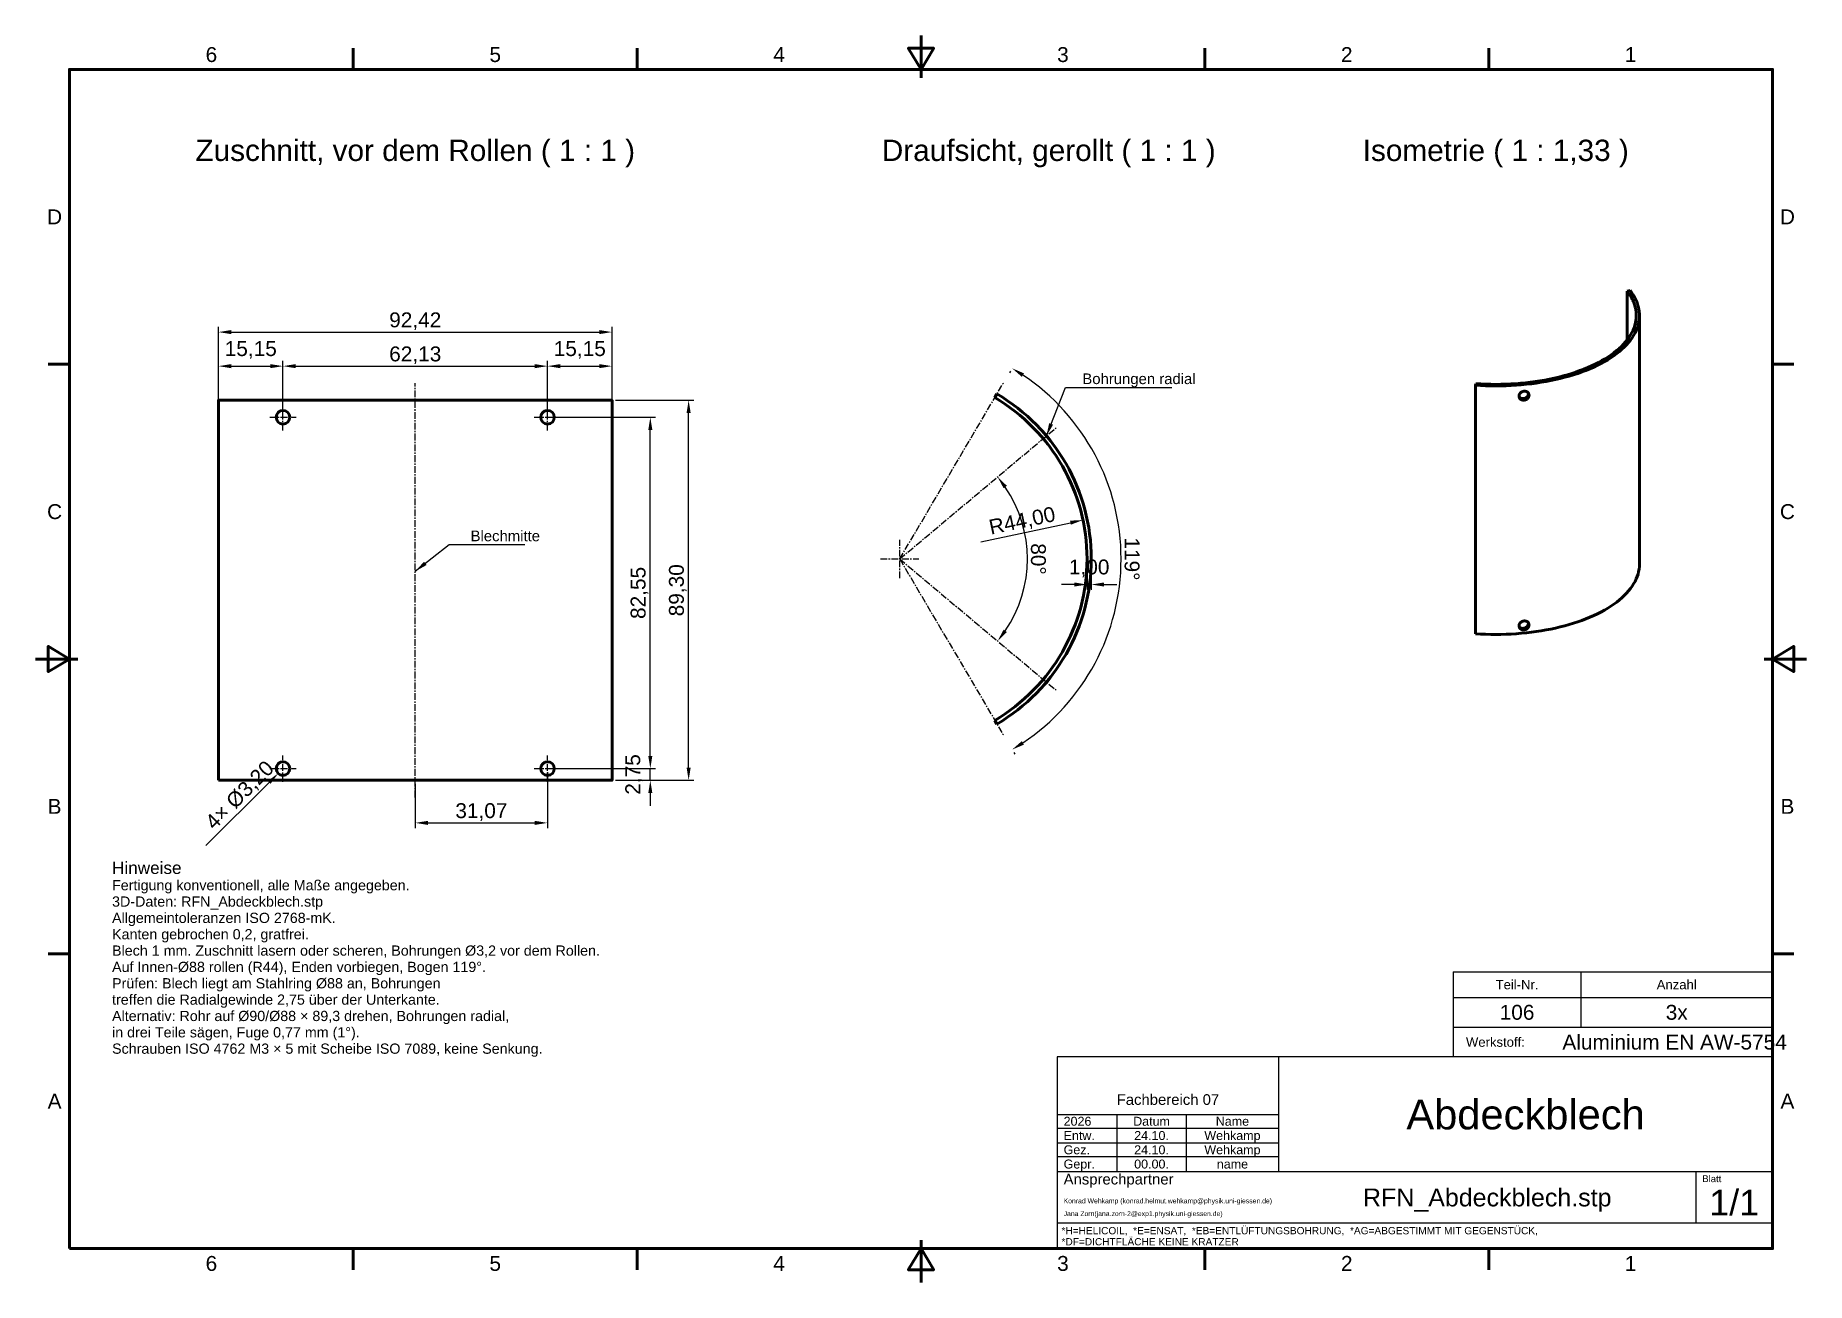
# Model space of a CAD drawing. Header units: millimetres. Extents: x 2 to 418, y 2 to 295.
import ezdxf
from ezdxf.enums import TextEntityAlignment as Align

# ---------------------------------------------------------------- set-up
doc = ezdxf.new("R2010")
doc.units = ezdxf.units.MM
doc.linetypes.add('CENTER2', pattern=[2.541, 1.587, -0.318, 0.318, -0.318])
for name, color, linetype, lineweight in [('BEMASSUNG', 7, 'Continuous', 18), ('MITTELLINIE', 7, 'CENTER2', 18), ('RAHMEN', 7, 'Continuous', 50), ('SCHRIFTFELD', 7, 'Continuous', 25), ('SICHTKANTE', 7, 'Continuous', 50), ('TEXT', 7, 'Continuous', 18)]:
    doc.layers.add(name, color=color, linetype=linetype, lineweight=lineweight)
doc.styles.add('ISO', font='arial.ttf')
doc.dimstyles.new('RFN', dxfattribs={"dimtxt": 3.5, "dimasz": 3, "dimexe": 1.25, "dimexo": 0.8, "dimgap": 0.8, "dimtad": 1, "dimzin": 0, "dimtxsty": 'ISO', "dimcen": 0, "dimclrd": 7, "dimclre": 7, "dimclrt": 7, "dimadec": 1, "dimazin": 3, "dimtfac": 1, "dimtmove": 0, "dimatfit": 3, "dimtolj": 1, "dimtzin": 0, "dimlwd": 18, "dimlwe": 18})

msp = doc.modelspace()

# ---------------------------------------------------------------- texts
at = {"layer": 'RAHMEN', "style": 'ISO'}
for s, p in [('6', (43.333, 290.5)), ('5', (110, 290.5)), ('4', (176.667, 290.5)), ('3', (243.333, 290.5)), ('2', (310, 290.5)), ('1', (376.667, 290.5)), ('D', (6.5, 252.375)), ('D', (413.5, 252.375)), ('C', (6.5, 183.125)), ('C', (413.5, 183.125)), ('B', (6.5, 113.875)), ('B', (413.5, 113.875)), ('A', (6.5, 44.625)), ('A', (413.5, 44.625)), ('6', (43.333, 6.5)), ('5', (110, 6.5)), ('4', (176.667, 6.5)), ('3', (243.333, 6.5)), ('2', (310, 6.5)), ('1', (376.667, 6.5))]:
    msp.add_text(s, height=3.5, dxfattribs=at).set_placement(p, align=Align.MIDDLE_CENTER)
at = {"layer": 'SCHRIFTFELD', "style": 'ISO'}
for s, height, p in [('Teil-Nr.', 2.2, (350, 72)), ('Anzahl', 2.2, (387.5, 72)), ('Fachbereich 07', 2.5, (268, 45))]:
    msp.add_text(s, height=height, dxfattribs=at).set_placement(p, align=Align.MIDDLE_CENTER)
for s, height, p in [('Werkstoff:', 2.2, (338, 58.5)), ('Ansprechpartner', 2.5, (243.5, 26.3)), ('Blatt', 1.6, (393.5, 26.4))]:
    msp.add_text(s, height=height, dxfattribs=at).set_placement(p, align=Align.MIDDLE_LEFT)
at = {"layer": 'SCHRIFTFELD', "color": 8, "style": 'ISO'}
for s, p in [('*H=HELICOIL,  *E=ENSAT,  *EB=ENTLÜFTUNGSBOHRUNG,  *AG=ABGESTIMMT MIT GEGENSTÜCK,', (243, 14.2)), ('*DF=DICHTFLÄCHE KEINE KRATZER', (243, 11.6))]:
    msp.add_text(s, height=1.7, dxfattribs=at).set_placement(p, align=Align.MIDDLE_LEFT)
at = {"layer": 'TEXT', "style": 'ISO'}
for s, height, p in [('Zuschnitt, vor dem Rollen ( 1 : 1 )', 5, (91.212, 268)), ('Draufsicht, gerollt ( 1 : 1 )', 5, (240, 268)), ('Isometrie ( 1 : 1,33 )', 5, (345, 268)), ('Datum', 2.1, (264.15, 39.9)), ('Name', 2.1, (283.15, 39.9))]:
    msp.add_text(s, height=height, dxfattribs=at).set_placement(p, align=Align.MIDDLE_CENTER)
for s, height, p in [('Bohrungen radial', 2.5, (247.901, 213.083)), ('Blechmitte', 2.5, (104.212, 176.166)), ('Hinweise', 2.88, (20, 98)), ('Fertigung konventionell, alle Maße angegeben.', 2.4, (20, 94.16)), ('3D-Daten: RFN_Abdeckblech.stp', 2.4, (20, 90.32)), ('Allgemeintoleranzen ISO 2768-mK.', 2.4, (20, 86.48)), ('Kanten gebrochen 0,2, gratfrei.', 2.4, (20, 82.64)), ('Blech 1 mm. Zuschnitt lasern oder scheren, Bohrungen Ø3,2 vor dem Rollen.', 2.4, (20, 78.8)), ('Auf Innen-Ø88 rollen (R44), Enden vorbiegen, Bogen 119°.', 2.4, (20, 74.96)), ('Prüfen: Blech liegt am Stahlring Ø88 an, Bohrungen', 2.4, (20, 71.12)), ('treffen die Radialgewinde 2,75 über der Unterkante.', 2.4, (20, 67.28)), ('Alternativ: Rohr auf Ø90/Ø88 × 89,3 drehen, Bohrungen radial,', 2.4, (20, 63.44)), ('Schrauben ISO 4762 M3 × 5 mit Scheibe ISO 7089, keine Senkung.', 2.4, (20, 55.76)), ('in drei Teile sägen, Fuge 0,77 mm (1°).', 2.4, (20, 59.6))]:
    msp.add_text(s, height=height, dxfattribs=at).set_placement(p)
at = {"layer": 'TEXT', "color": 5, "style": 'ISO'}
for s, height, p in [('106', 3.5, (350, 65.5)), ('3x', 3.5, (387.5, 65.5)), ('Aluminium EN AW-5754', 3.5, (387, 58.5)), ('Abdeckblech', 7, (352, 41.5)), ('24.10.', 2.1, (264.15, 36.55)), ('Wehkamp', 2.1, (283.15, 36.55)), ('24.10.', 2.1, (264.15, 33.2)), ('Wehkamp', 2.1, (283.15, 33.2)), ('00.00.', 2.1, (264.15, 29.85)), ('name', 2.1, (283.15, 29.85)), ('RFN_Abdeckblech.stp', 4.2, (343, 22)), ('1/1', 6, (401, 20.8))]:
    msp.add_text(s, height=height, dxfattribs=at).set_placement(p, align=Align.MIDDLE_CENTER)
msp.add_text('2026', height=2.1, dxfattribs=at).set_placement((243.5, 39.9), align=Align.MIDDLE_LEFT)
at = {"layer": 'TEXT', "style": 'ISO'}
for s, height, p in [('Entw.', 2.1, (243.5, 36.55)), ('Gez.', 2.1, (243.5, 33.2)), ('Gepr.', 2.1, (243.5, 29.85)), ('Konrad Wehkamp (konrad.helmut.wehkamp@physik.uni-giessen.de)', 1.15, (243.5, 21.2)), ('Jana Zorn(jana.zorn-2@exp1.physik.uni-giessen.de)', 1.15, (243.5, 18.2))]:
    msp.add_text(s, height=height, dxfattribs=at).set_placement(p, align=Align.MIDDLE_LEFT)

# ---------------------------------------------------------------- blocks, each defined once
blk = doc.blocks.new('_CLOSEDFILLED')
at = {"color": 0, "linetype": 'BYBLOCK'}
blk.add_solid([(-1, 0.16), (0, 0), (-1, -0.16)], dxfattribs=at)
blk = doc.blocks.new('*D11')
at = {"color": 7, "lineweight": 18}
for p, q in [((230.99, 216.12), (230.76, 215.73)), ((231.8, 126.51), (232.03, 126.12))]:
    blk.add_line(p, q, dxfattribs=at)
at = {"layer": 'BEMASSUNG', "color": 7, "lineweight": 18}
blk.add_arc((205, 172), 52, -56.1945, 56.1945, dxfattribs=at)
at = {"layer": 'Defpoints'}
for p in [(231.39, 216.8), (205, 172), (257, 172), (231.39, 127.2)]:
    blk.add_point(p, dxfattribs=at)
at = {"layer": 'BEMASSUNG', "color": 7, "xscale": 3, "yscale": 3}
for p, rotation in [((231.39, 216.8), 147.8472371294303), ((231.39, 127.2), 212.1527628705697)]:
    blk.add_blockref('_CLOSEDFILLED', p, dxfattribs=dict(at, rotation=rotation))
at = {"layer": 'BEMASSUNG', "color": 7, "insert": (259.55, 172), "char_height": 3.5, "attachment_point": 5, "rotation": 270, "style": 'ISO'}
blk.add_mtext('119°', dxfattribs=at)

# ---------------------------------------------------------------- dimensions: what is measured, and where the dimension line sits
at = {"layer": 'BEMASSUNG'}
for base, p1, p2 in [((45, 225.3), (45, 209.3), (137.424, 209.3)), ((45, 217.3), (45, 205.3), (60.1451, 205.3)), ((60.145, 217.3), (60.145, 205.3), (122.279, 205.3)), ((122.2788, 217.3), (122.2788, 205.3), (137.4239, 205.3)), ((249, 166), (249, 172), (250, 172)), ((91.212, 110), (91.212, 120), (122.279, 122.75))]:
    msp.add_linear_dim(base=base, p1=p1, p2=p2, dimstyle='RFN', override={"dimlfac": 1}, dxfattribs=at).render()
dim = msp.add_angular_dim_3p(base=(257, 172), center=(205, 172), p1=(231.392, 127.195), p2=(231.392, 216.805), dimstyle='RFN', override={"dimdec": 0, "dimadec": 0}, dxfattribs=at)
dim.commit()
dim.dimension.update_dxf_attribs({"geometry": '*D11', "text_midpoint": (259.55, 172)})
for base, p1, p2 in [((155.424, 120), (137.424, 120), (137.424, 209.3)), ((146.424, 122.75), (122.279, 122.75), (122.279, 205.3)), ((146.424, 120), (137.424, 120), (122.279, 122.75))]:
    msp.add_linear_dim(base=base, p1=p1, p2=p2, angle=90, dimstyle='RFN', override={"dimlfac": 1}, dxfattribs=at).render()
msp.add_angular_dim_3p(base=(235, 172), center=(205, 172), p1=(227.981, 152.716), p2=(227.981, 191.284), dimstyle='RFN', override={"dimdec": 0, "dimadec": 0}, dxfattribs=at).render()
msp.add_radius_dim(center=(205, 172), radius=44, location=(234.344, 178.237), dimstyle='RFN', override={"dimlfac": 1}, dxfattribs=at).render()
msp.add_diameter_dim(center=(60.145, 122.75), radius=1.6, location=(51.943, 114.548), text='4× <>', dimstyle='RFN', override={"dimlfac": 1, "dimtix": 0, "dimtofl": 0}, dxfattribs=at).render()

# ---------------------------------------------------------------- linework, layer by layer
at = {"layer": 'BEMASSUNG'}
for p, q in [((246.901, 212.283), (268.901, 212.283)), ((103.212, 175.366), (116.962, 175.366))]:
    msp.add_line(p, q, dxfattribs=at)
at = {"layer": 'MITTELLINIE'}
for p, q in [((91.212, 116), (91.212, 213.3)), ((205, 172), (229.362, 213.358)), ((60.145, 202.2), (60.145, 208.4)), ((122.279, 202.2), (122.279, 208.4)), ((57.045, 205.3), (63.245, 205.3)), ((119.179, 205.3), (125.379, 205.3)), ((205, 172), (241.77, 202.854)), ((205, 167.5), (205, 176.5)), ((200.5, 172), (209.5, 172)), ((205, 172), (229.362, 130.642)), ((205, 172), (241.77, 141.146)), ((60.145, 119.65), (60.145, 125.85)), ((122.279, 119.65), (122.279, 125.85)), ((57.045, 122.75), (63.245, 122.75)), ((119.179, 122.75), (125.379, 122.75))]:
    msp.add_line(p, q, dxfattribs=at)
at = {"layer": 'RAHMEN'}
for p, q in [((76.667, 287), (76.667, 292)), ((143.333, 287), (143.333, 292)), ((210, 295), (210, 285)), ((210, 287), (210, 292)), ((276.667, 287), (276.667, 292)), ((343.333, 287), (343.333, 292)), ((10, 217.75), (5, 217.75)), ((410, 217.75), (415, 217.75)), ((2, 148.5), (12, 148.5)), ((10, 148.5), (5, 148.5)), ((418, 148.5), (408, 148.5)), ((410, 148.5), (415, 148.5)), ((10, 79.25), (5, 79.25)), ((410, 79.25), (415, 79.25)), ((76.667, 10), (76.667, 5)), ((143.333, 10), (143.333, 5)), ((210, 2), (210, 12)), ((210, 10), (210, 5)), ((276.667, 10), (276.667, 5)), ((343.333, 10), (343.333, 5))]:
    msp.add_line(p, q, dxfattribs=at)
for points in [[(210, 287), (213, 292), (207, 292)], [(10, 10), (410, 10), (410, 287), (10, 287)], [(10, 148.5), (5, 151.5), (5, 145.5)], [(410, 148.5), (415, 145.5), (415, 151.5)], [(210, 10), (207, 5), (213, 5)]]:
    msp.add_lwpolyline(points, close=True, dxfattribs=at)
at = {"layer": 'SCHRIFTFELD'}
for p, q in [((335, 75), (410, 75)), ((335, 75), (335, 55)), ((365, 75), (365, 62)), ((335, 69), (410, 69)), ((335, 62), (410, 62)), ((294, 55), (294, 28.1)), ((242, 41.5), (294, 41.5)), ((242, 38.3), (294, 38.3)), ((256, 41.5), (256, 28.1)), ((272.3, 41.5), (272.3, 28.1)), ((242, 34.8), (294, 34.8)), ((242, 31.6), (294, 31.6)), ((242, 28.1), (410, 28.1)), ((392, 28.1), (392, 16)), ((242, 16), (410, 16))]:
    msp.add_line(p, q, dxfattribs=at)
msp.add_lwpolyline([(242, 10), (410, 10), (410, 55), (242, 55)], close=True, dxfattribs=at)
at = {"layer": 'SICHTKANTE'}
for p, q in [((376.542, 235.075), (375.841, 234.944)), ((375.841, 234.944), (375.841, 223.437)), ((378.75, 227.363), (378.75, 229.19)), ((378.75, 173.395), (378.75, 225.787)), ((340.21, 212.818), (340.316, 213.181)), ((340.21, 154.437), (340.21, 212.818)), ((227.839, 210.773), (227.332, 209.912)), ((378.75, 170.81), (378.75, 171.82)), ((227.839, 133.227), (227.332, 134.088))]:
    msp.add_line(p, q, dxfattribs=at)
for points in [[(378, 229.19), (377.999, 229.313), (377.996, 229.435), (377.991, 229.558), (377.985, 229.68), (377.976, 229.803), (377.966, 229.925), (377.954, 230.048), (377.939, 230.17), (377.923, 230.292), (377.905, 230.415), (377.885, 230.537), (377.864, 230.659), (377.84, 230.781), (377.814, 230.903), (377.787, 231.025), (377.758, 231.146), (377.727, 231.268), (377.693, 231.389), (377.659, 231.511), (377.622, 231.632), (377.583, 231.753), (377.542, 231.874), (377.5, 231.995), (377.456, 232.115), (377.41, 232.236), (377.362, 232.356), (377.312, 232.476), (377.26, 232.596), (377.206, 232.716), (377.151, 232.835), (377.094, 232.955), (377.035, 233.074), (376.974, 233.192), (376.911, 233.311), (376.846, 233.429), (376.78, 233.548), (376.711, 233.666), (376.641, 233.783), (376.569, 233.901), (376.496, 234.018), (376.42, 234.134), (376.343, 234.251), (376.264, 234.367), (376.183, 234.483), (376.1, 234.599), (376.015, 234.714), (375.929, 234.829), (375.841, 234.944)], [(378.75, 229.19), (378.749, 229.316), (378.746, 229.441), (378.741, 229.566), (378.734, 229.692), (378.726, 229.817), (378.715, 229.942), (378.703, 230.067), (378.688, 230.192), (378.672, 230.317), (378.653, 230.442), (378.633, 230.567), (378.611, 230.692), (378.586, 230.817), (378.56, 230.942), (378.532, 231.066), (378.502, 231.191), (378.47, 231.315), (378.437, 231.439), (378.401, 231.563), (378.363, 231.687), (378.324, 231.811), (378.282, 231.935), (378.239, 232.058), (378.193, 232.182), (378.146, 232.305), (378.097, 232.428), (378.046, 232.551), (377.993, 232.673), (377.938, 232.796), (377.882, 232.918), (377.823, 233.04), (377.763, 233.162), (377.7, 233.283), (377.636, 233.405), (377.57, 233.526), (377.502, 233.647), (377.432, 233.767), (377.36, 233.888), (377.287, 234.008), (377.211, 234.127), (377.134, 234.247), (377.055, 234.366), (376.974, 234.485), (376.891, 234.604), (376.807, 234.722), (376.72, 234.84), (376.632, 234.957), (376.542, 235.075)], [(340.21, 212.818), (341.405, 212.744), (342.605, 212.692), (343.808, 212.66), (345.012, 212.65), (346.216, 212.661), (347.419, 212.693), (348.619, 212.745), (349.814, 212.819), (351.003, 212.914), (352.184, 213.029), (353.356, 213.165), (354.518, 213.321), (355.667, 213.498), (356.803, 213.695), (357.924, 213.911), (359.028, 214.147), (360.115, 214.401), (361.182, 214.675), (362.228, 214.967), (363.253, 215.278), (364.254, 215.606), (365.231, 215.951), (366.182, 216.314), (367.106, 216.692), (368.002, 217.087), (368.869, 217.497), (369.705, 217.922), (370.51, 218.361), (371.282, 218.814), (372.021, 219.28), (372.726, 219.759), (373.395, 220.25), (374.028, 220.752), (374.623, 221.265), (375.182, 221.788), (375.701, 222.321), (376.182, 222.862), (376.623, 223.411), (377.024, 223.968), (377.383, 224.531), (377.702, 225.101), (377.979, 225.675), (378.214, 226.254), (378.407, 226.837), (378.557, 227.423), (378.664, 228.011), (378.729, 228.6), (378.75, 229.19)], [(340.316, 213.181), (341.485, 213.11), (342.658, 213.058), (343.834, 213.028), (345.012, 213.018), (346.189, 213.028), (347.365, 213.059), (348.538, 213.111), (349.707, 213.183), (350.869, 213.276), (352.024, 213.388), (353.171, 213.521), (354.306, 213.674), (355.43, 213.847), (356.541, 214.039), (357.637, 214.25), (358.716, 214.481), (359.779, 214.73), (360.822, 214.998), (361.845, 215.284), (362.847, 215.587), (363.827, 215.908), (364.782, 216.245), (365.712, 216.6), (366.615, 216.97), (367.491, 217.356), (368.339, 217.757), (369.156, 218.172), (369.943, 218.601), (370.698, 219.044), (371.421, 219.5), (372.109, 219.969), (372.764, 220.448), (373.382, 220.94), (373.965, 221.441), (374.511, 221.953), (375.019, 222.473), (375.489, 223.003), (375.92, 223.54), (376.312, 224.084), (376.664, 224.635), (376.975, 225.192), (377.246, 225.753), (377.476, 226.319), (377.664, 226.889), (377.811, 227.462), (377.916, 228.037), (377.979, 228.613), (378, 229.19)], [(378.75, 227.363), (378.75, 227.341), (378.75, 227.319), (378.75, 227.297), (378.75, 227.275), (378.75, 227.253), (378.75, 227.231), (378.75, 227.209), (378.75, 227.187), (378.75, 227.165), (378.75, 227.143), (378.75, 227.121), (378.75, 227.099), (378.749, 227.078), (378.749, 227.056), (378.749, 227.034), (378.749, 227.012), (378.749, 226.991), (378.749, 226.969), (378.749, 226.948), (378.749, 226.926), (378.749, 226.905), (378.749, 226.884), (378.749, 226.863), (378.749, 226.842), (378.748, 226.821), (378.748, 226.8), (378.748, 226.779), (378.748, 226.759), (378.748, 226.738), (378.748, 226.718), (378.748, 226.698), (378.748, 226.677), (378.748, 226.657), (378.748, 226.638), (378.748, 226.618), (378.748, 226.598), (378.748, 226.579), (378.748, 226.559), (378.748, 226.54), (378.748, 226.521), (378.748, 226.502), (378.748, 226.483), (378.748, 226.465), (378.748, 226.446), (378.748, 226.428), (378.747, 226.41), (378.747, 226.392), (378.747, 226.374)], [(378.747, 226.374), (378.747, 226.356), (378.747, 226.339), (378.748, 226.322), (378.748, 226.304), (378.748, 226.287), (378.748, 226.271), (378.748, 226.254), (378.748, 226.238), (378.748, 226.222), (378.748, 226.206), (378.748, 226.19), (378.748, 226.174), (378.748, 226.159), (378.748, 226.144), (378.748, 226.129), (378.748, 226.114), (378.748, 226.099), (378.748, 226.085), (378.748, 226.071), (378.748, 226.057), (378.748, 226.044), (378.748, 226.03), (378.748, 226.017), (378.749, 226.004), (378.749, 225.992), (378.749, 225.98), (378.749, 225.968), (378.749, 225.956), (378.749, 225.944), (378.749, 225.933), (378.749, 225.922), (378.749, 225.912), (378.749, 225.901), (378.749, 225.891), (378.749, 225.882), (378.75, 225.872), (378.75, 225.863), (378.75, 225.855), (378.75, 225.846), (378.75, 225.838), (378.75, 225.83), (378.75, 225.823), (378.75, 225.816), (378.75, 225.81), (378.75, 225.804), (378.75, 225.798), (378.75, 225.792), (378.75, 225.787)], [(352.743, 210.822), (352.721, 210.871), (352.696, 210.918), (352.668, 210.965), (352.637, 211.01), (352.602, 211.054), (352.564, 211.097), (352.522, 211.138), (352.476, 211.176), (352.428, 211.213), (352.375, 211.248), (352.32, 211.279), (352.261, 211.308), (352.198, 211.334), (352.133, 211.357), (352.064, 211.376), (351.993, 211.391), (351.918, 211.402), (351.842, 211.408), (351.764, 211.411), (351.685, 211.408), (351.607, 211.401), (351.528, 211.389), (351.45, 211.373), (351.373, 211.352), (351.298, 211.328), (351.226, 211.299), (351.155, 211.267), (351.088, 211.232), (351.024, 211.195), (350.964, 211.155), (350.908, 211.113), (350.855, 211.069), (350.805, 211.024), (350.759, 210.977), (350.717, 210.93), (350.678, 210.881), (350.642, 210.831), (350.609, 210.78), (350.58, 210.728), (350.553, 210.676), (350.53, 210.624), (350.51, 210.571), (350.494, 210.518), (350.48, 210.465), (350.469, 210.412), (350.462, 210.359), (350.457, 210.306), (350.456, 210.253)], [(350.456, 210.253), (350.456, 210.245), (350.456, 210.238), (350.456, 210.231), (350.456, 210.224), (350.456, 210.216), (350.457, 210.209), (350.457, 210.202), (350.457, 210.195), (350.458, 210.187), (350.458, 210.18), (350.459, 210.173), (350.46, 210.166), (350.46, 210.159), (350.461, 210.151), (350.462, 210.144), (350.463, 210.137), (350.464, 210.13), (350.465, 210.123), (350.466, 210.115), (350.467, 210.108), (350.468, 210.101), (350.47, 210.094), (350.471, 210.087), (350.472, 210.08), (350.474, 210.073), (350.475, 210.066), (350.477, 210.059), (350.478, 210.052), (350.48, 210.044), (350.481, 210.037), (350.483, 210.03), (350.485, 210.023), (350.487, 210.016), (350.489, 210.009), (350.491, 210.002), (350.493, 209.995), (350.495, 209.988), (350.497, 209.981), (350.499, 209.974), (350.502, 209.968), (350.504, 209.961), (350.506, 209.954), (350.509, 209.947), (350.511, 209.94), (350.514, 209.933), (350.517, 209.926), (350.519, 209.919), (350.522, 209.913)], [(350.468, 210.101), (350.501, 210.057), (350.537, 210.014), (350.576, 209.973), (350.618, 209.933), (350.663, 209.896), (350.712, 209.86), (350.764, 209.826), (350.82, 209.795), (350.879, 209.766), (350.942, 209.74), (351.008, 209.718), (351.077, 209.699), (351.149, 209.684), (351.222, 209.674), (351.297, 209.668), (351.373, 209.666), (351.45, 209.669), (351.528, 209.677), (351.605, 209.689), (351.681, 209.706), (351.757, 209.727), (351.83, 209.752), (351.901, 209.781), (351.969, 209.813), (352.034, 209.848), (352.096, 209.886), (352.155, 209.926), (352.211, 209.969), (352.263, 210.013), (352.312, 210.059), (352.358, 210.107), (352.4, 210.156), (352.44, 210.206), (352.475, 210.257), (352.508, 210.308), (352.537, 210.36), (352.563, 210.413), (352.586, 210.465), (352.605, 210.518), (352.622, 210.571), (352.636, 210.625), (352.647, 210.678), (352.654, 210.731), (352.659, 210.784), (352.661, 210.837), (352.66, 210.89), (352.656, 210.942), (352.649, 210.993)], [(350.522, 209.913), (350.547, 209.857), (350.576, 209.803), (350.609, 209.751), (350.646, 209.699), (350.687, 209.65), (350.733, 209.603), (350.783, 209.558), (350.837, 209.515), (350.896, 209.476), (350.959, 209.439), (351.028, 209.405), (351.101, 209.376), (351.178, 209.351), (351.259, 209.331), (351.343, 209.317), (351.429, 209.308), (351.517, 209.306), (351.606, 209.309), (351.695, 209.319), (351.784, 209.335), (351.872, 209.357), (351.958, 209.384), (352.041, 209.417), (352.12, 209.454), (352.194, 209.495), (352.265, 209.539), (352.332, 209.587), (352.394, 209.638), (352.451, 209.69), (352.505, 209.745), (352.553, 209.802), (352.598, 209.86), (352.638, 209.919), (352.673, 209.979), (352.704, 210.039), (352.731, 210.1), (352.754, 210.161), (352.773, 210.223), (352.788, 210.284), (352.799, 210.346), (352.806, 210.407), (352.809, 210.468), (352.808, 210.529), (352.803, 210.589), (352.794, 210.649), (352.781, 210.707), (352.764, 210.765), (352.743, 210.822)], [(238.751, 200.229), (238.711, 200.276), (238.671, 200.324), (238.632, 200.371), (238.592, 200.418), (238.552, 200.465), (238.512, 200.512), (238.473, 200.558), (238.435, 200.603), (238.396, 200.647), (238.359, 200.691), (238.323, 200.733), (238.287, 200.774), (238.252, 200.815), (238.218, 200.854), (238.186, 200.892), (238.153, 200.928), (238.122, 200.964), (238.092, 200.998), (238.063, 201.032), (238.035, 201.064), (238.008, 201.094), (237.982, 201.124), (237.957, 201.152), (237.932, 201.18), (237.909, 201.206), (237.887, 201.231), (237.866, 201.254), (237.846, 201.277), (237.827, 201.298), (237.809, 201.318), (237.793, 201.337), (237.777, 201.354), (237.762, 201.371), (237.748, 201.386), (237.735, 201.401), (237.723, 201.414), (237.712, 201.426), (237.703, 201.437), (237.694, 201.447), (237.685, 201.456), (237.678, 201.464), (237.672, 201.471), (237.667, 201.477), (237.663, 201.481), (237.659, 201.485), (237.657, 201.488), (237.656, 201.489), (237.655, 201.49)], [(237.787, 201.343), (237.782, 201.349), (237.777, 201.355), (237.771, 201.361), (237.766, 201.366), (237.761, 201.372), (237.756, 201.377), (237.751, 201.383), (237.747, 201.388), (237.742, 201.393), (237.738, 201.398), (237.734, 201.403), (237.729, 201.407), (237.725, 201.412), (237.721, 201.416), (237.717, 201.421), (237.714, 201.425), (237.71, 201.429), (237.707, 201.433), (237.703, 201.436), (237.7, 201.44), (237.697, 201.443), (237.694, 201.447), (237.691, 201.45), (237.688, 201.453), (237.685, 201.456), (237.683, 201.459), (237.68, 201.462), (237.678, 201.464), (237.676, 201.467), (237.674, 201.469), (237.672, 201.471), (237.67, 201.473), (237.668, 201.475), (237.666, 201.477), (237.665, 201.479), (237.663, 201.481), (237.662, 201.482), (237.661, 201.483), (237.66, 201.484), (237.659, 201.486), (237.658, 201.487), (237.657, 201.487), (237.657, 201.488), (237.656, 201.489), (237.656, 201.489), (237.655, 201.489), (237.655, 201.49), (237.655, 201.49)], [(238.751, 200.229), (238.726, 200.259), (238.7, 200.29), (238.675, 200.32), (238.649, 200.35), (238.624, 200.38), (238.598, 200.411), (238.573, 200.441), (238.547, 200.471), (238.522, 200.5), (238.497, 200.53), (238.472, 200.559), (238.447, 200.588), (238.423, 200.617), (238.398, 200.645), (238.374, 200.673), (238.351, 200.701), (238.327, 200.728), (238.304, 200.754), (238.282, 200.781), (238.26, 200.806), (238.238, 200.831), (238.216, 200.856), (238.195, 200.881), (238.174, 200.904), (238.154, 200.928), (238.134, 200.951), (238.114, 200.973), (238.095, 200.995), (238.076, 201.017), (238.058, 201.037), (238.04, 201.058), (238.022, 201.078), (238.005, 201.097), (237.988, 201.116), (237.972, 201.135), (237.956, 201.153), (237.941, 201.171), (237.925, 201.188), (237.911, 201.204), (237.896, 201.22), (237.883, 201.236), (237.869, 201.251), (237.856, 201.265), (237.844, 201.28), (237.832, 201.293), (237.82, 201.306), (237.809, 201.319), (237.798, 201.331)], [(238.422, 202.133), (238.422, 202.133), (238.422, 202.133), (238.422, 202.132), (238.423, 202.132), (238.423, 202.131), (238.424, 202.131), (238.425, 202.13), (238.425, 202.129), (238.426, 202.128), (238.427, 202.126), (238.429, 202.125), (238.43, 202.124), (238.431, 202.122), (238.433, 202.12), (238.435, 202.119), (238.436, 202.117), (238.438, 202.115), (238.44, 202.112), (238.442, 202.11), (238.445, 202.107), (238.447, 202.105), (238.449, 202.102), (238.452, 202.099), (238.455, 202.096), (238.457, 202.093), (238.46, 202.09), (238.463, 202.087), (238.467, 202.083), (238.47, 202.079), (238.473, 202.076), (238.477, 202.072), (238.48, 202.068), (238.484, 202.064), (238.488, 202.059), (238.492, 202.055), (238.496, 202.05), (238.5, 202.046), (238.504, 202.041), (238.509, 202.036), (238.513, 202.031), (238.518, 202.026), (238.523, 202.02), (238.528, 202.015), (238.533, 202.009), (238.538, 202.004), (238.543, 201.998), (238.548, 201.992), (238.554, 201.986)], [(238.422, 202.133), (238.424, 202.131), (238.429, 202.125), (238.438, 202.115), (238.451, 202.1), (238.467, 202.082), (238.488, 202.06), (238.512, 202.033), (238.539, 202.002), (238.571, 201.967), (238.606, 201.927), (238.645, 201.883), (238.688, 201.834), (238.736, 201.781), (238.787, 201.723), (238.842, 201.66), (238.901, 201.593), (238.964, 201.521), (239.03, 201.445), (239.099, 201.364), (239.172, 201.28), (239.247, 201.191), (239.324, 201.101), (239.402, 201.008), (239.481, 200.915), (239.559, 200.822), (239.636, 200.729), (239.711, 200.638), (239.784, 200.55), (239.854, 200.464), (239.921, 200.382), (239.984, 200.304), (240.043, 200.231), (240.098, 200.163), (240.148, 200.1), (240.195, 200.041), (240.238, 199.987), (240.277, 199.937), (240.313, 199.892), (240.345, 199.852), (240.373, 199.816), (240.398, 199.784), (240.42, 199.757), (240.438, 199.734), (240.453, 199.715), (240.464, 199.7), (240.472, 199.69), (240.477, 199.684), (240.479, 199.681)], [(238.564, 201.974), (238.575, 201.962), (238.586, 201.949), (238.598, 201.936), (238.61, 201.922), (238.623, 201.908), (238.636, 201.893), (238.65, 201.878), (238.664, 201.862), (238.678, 201.846), (238.693, 201.829), (238.708, 201.812), (238.724, 201.794), (238.74, 201.776), (238.757, 201.757), (238.774, 201.738), (238.791, 201.718), (238.809, 201.698), (238.827, 201.677), (238.846, 201.656), (238.865, 201.634), (238.884, 201.612), (238.904, 201.589), (238.924, 201.566), (238.945, 201.542), (238.966, 201.518), (238.988, 201.493), (239.009, 201.468), (239.032, 201.442), (239.054, 201.416), (239.077, 201.39), (239.1, 201.363), (239.124, 201.335), (239.148, 201.308), (239.172, 201.279), (239.197, 201.25), (239.222, 201.221), (239.247, 201.192), (239.272, 201.162), (239.297, 201.132), (239.323, 201.102), (239.349, 201.072), (239.374, 201.042), (239.4, 201.011), (239.426, 200.98), (239.452, 200.95), (239.477, 200.919), (239.503, 200.888), (239.529, 200.857)], [(238.657, 201.87), (238.655, 201.872), (238.654, 201.873), (238.653, 201.875), (238.651, 201.877), (238.65, 201.878), (238.648, 201.88), (238.647, 201.881), (238.645, 201.883), (238.644, 201.885), (238.642, 201.886), (238.641, 201.888), (238.64, 201.889), (238.638, 201.891), (238.637, 201.892), (238.635, 201.894), (238.634, 201.896), (238.633, 201.897), (238.631, 201.899), (238.63, 201.9), (238.629, 201.902), (238.627, 201.903), (238.626, 201.905), (238.624, 201.906), (238.623, 201.908), (238.622, 201.909), (238.62, 201.911), (238.619, 201.912), (238.618, 201.914), (238.616, 201.915), (238.615, 201.917), (238.614, 201.918), (238.612, 201.92), (238.611, 201.921), (238.61, 201.923), (238.609, 201.924), (238.607, 201.926), (238.606, 201.927), (238.605, 201.929), (238.603, 201.93), (238.602, 201.932), (238.601, 201.933), (238.6, 201.934), (238.598, 201.936), (238.597, 201.937), (238.596, 201.939), (238.595, 201.94), (238.593, 201.941), (238.592, 201.943)], [(240.479, 199.681), (240.478, 199.683), (240.475, 199.687), (240.469, 199.693), (240.462, 199.703), (240.453, 199.715), (240.441, 199.729), (240.428, 199.746), (240.412, 199.767), (240.394, 199.789), (240.374, 199.815), (240.352, 199.843), (240.327, 199.874), (240.301, 199.908), (240.271, 199.945), (240.24, 199.985), (240.206, 200.027), (240.17, 200.073), (240.131, 200.121), (240.09, 200.173), (240.046, 200.228), (239.999, 200.286), (239.949, 200.347), (239.897, 200.411), (239.843, 200.478), (239.786, 200.547), (239.728, 200.617), (239.669, 200.689), (239.608, 200.763), (239.546, 200.837), (239.484, 200.911), (239.421, 200.986), (239.359, 201.06), (239.297, 201.133), (239.235, 201.206), (239.175, 201.276), (239.116, 201.344), (239.06, 201.41), (239.005, 201.473), (238.953, 201.533), (238.903, 201.59), (238.856, 201.645), (238.81, 201.696), (238.768, 201.745), (238.728, 201.79), (238.69, 201.833), (238.655, 201.872), (238.622, 201.909), (238.592, 201.943)], [(239.01, 199.916), (239.006, 199.922), (239.001, 199.927), (238.997, 199.933), (238.992, 199.938), (238.988, 199.944), (238.983, 199.949), (238.978, 199.955), (238.974, 199.96), (238.969, 199.966), (238.965, 199.971), (238.96, 199.977), (238.956, 199.983), (238.951, 199.988), (238.946, 199.994), (238.942, 199.999), (238.937, 200.005), (238.932, 200.011), (238.928, 200.016), (238.923, 200.022), (238.918, 200.028), (238.914, 200.033), (238.909, 200.039), (238.904, 200.045), (238.9, 200.05), (238.895, 200.056), (238.89, 200.062), (238.885, 200.067), (238.881, 200.073), (238.876, 200.079), (238.871, 200.085), (238.866, 200.09), (238.862, 200.096), (238.857, 200.102), (238.852, 200.107), (238.847, 200.113), (238.843, 200.119), (238.838, 200.125), (238.833, 200.131), (238.828, 200.136), (238.823, 200.142), (238.819, 200.148), (238.814, 200.154), (238.809, 200.159), (238.804, 200.165), (238.799, 200.171), (238.794, 200.177), (238.79, 200.183), (238.785, 200.188)], [(239.712, 199.038), (239.712, 199.039), (239.711, 199.039), (239.71, 199.041), (239.709, 199.043), (239.707, 199.045), (239.704, 199.048), (239.702, 199.052), (239.698, 199.056), (239.695, 199.061), (239.691, 199.066), (239.686, 199.072), (239.681, 199.078), (239.676, 199.085), (239.67, 199.093), (239.663, 199.101), (239.657, 199.109), (239.65, 199.118), (239.642, 199.128), (239.634, 199.139), (239.625, 199.149), (239.616, 199.161), (239.607, 199.173), (239.597, 199.186), (239.586, 199.199), (239.576, 199.213), (239.564, 199.227), (239.552, 199.242), (239.54, 199.258), (239.527, 199.274), (239.514, 199.291), (239.5, 199.308), (239.486, 199.326), (239.471, 199.345), (239.456, 199.364), (239.44, 199.384), (239.424, 199.404), (239.407, 199.425), (239.39, 199.447), (239.372, 199.469), (239.354, 199.492), (239.335, 199.516), (239.316, 199.54), (239.296, 199.565), (239.275, 199.59), (239.254, 199.617), (239.232, 199.644), (239.209, 199.672), (239.187, 199.7)], [(239.524, 200.863), (239.523, 200.864), (239.522, 200.866), (239.521, 200.867), (239.52, 200.868), (239.519, 200.869), (239.518, 200.87), (239.517, 200.872), (239.516, 200.873), (239.515, 200.874), (239.514, 200.875), (239.513, 200.877), (239.512, 200.878), (239.511, 200.879), (239.51, 200.88), (239.509, 200.881), (239.508, 200.883), (239.507, 200.884), (239.506, 200.885), (239.505, 200.886), (239.504, 200.888), (239.503, 200.889), (239.502, 200.89), (239.501, 200.891), (239.5, 200.893), (239.499, 200.894), (239.498, 200.895), (239.497, 200.896), (239.495, 200.897), (239.494, 200.899), (239.493, 200.9), (239.492, 200.901), (239.491, 200.902), (239.49, 200.904), (239.489, 200.905), (239.488, 200.906), (239.487, 200.907), (239.486, 200.909), (239.485, 200.91), (239.484, 200.911), (239.483, 200.912), (239.482, 200.913), (239.481, 200.915), (239.48, 200.916), (239.479, 200.917), (239.478, 200.918), (239.477, 200.92), (239.476, 200.921), (239.475, 200.922)], [(239.548, 200.835), (239.547, 200.835), (239.547, 200.836), (239.547, 200.836), (239.546, 200.837), (239.546, 200.837), (239.545, 200.838), (239.545, 200.838), (239.545, 200.839), (239.544, 200.839), (239.544, 200.84), (239.543, 200.84), (239.543, 200.841), (239.543, 200.841), (239.542, 200.842), (239.542, 200.842), (239.541, 200.842), (239.541, 200.843), (239.541, 200.843), (239.54, 200.844), (239.54, 200.844), (239.539, 200.845), (239.539, 200.845), (239.539, 200.846), (239.538, 200.846), (239.538, 200.847), (239.538, 200.847), (239.537, 200.848), (239.537, 200.848), (239.536, 200.849), (239.536, 200.849), (239.536, 200.85), (239.535, 200.85), (239.535, 200.85), (239.534, 200.851), (239.534, 200.851), (239.534, 200.852), (239.533, 200.852), (239.533, 200.853), (239.532, 200.853), (239.532, 200.854), (239.532, 200.854), (239.531, 200.855), (239.531, 200.855), (239.53, 200.856), (239.53, 200.856), (239.53, 200.857), (239.529, 200.857), (239.529, 200.857)], [(239.548, 200.835), (239.57, 200.808), (239.593, 200.781), (239.615, 200.754), (239.638, 200.727), (239.66, 200.7), (239.682, 200.674), (239.703, 200.647), (239.725, 200.621), (239.747, 200.595), (239.768, 200.569), (239.789, 200.544), (239.809, 200.518), (239.83, 200.493), (239.85, 200.469), (239.87, 200.444), (239.89, 200.42), (239.909, 200.396), (239.928, 200.373), (239.947, 200.35), (239.965, 200.327), (239.983, 200.305), (240.001, 200.283), (240.018, 200.262), (240.035, 200.241), (240.052, 200.22), (240.068, 200.2), (240.084, 200.18), (240.099, 200.161), (240.114, 200.142), (240.129, 200.124), (240.144, 200.106), (240.158, 200.088), (240.172, 200.07), (240.185, 200.054), (240.198, 200.037), (240.211, 200.021), (240.224, 200.005), (240.236, 199.99), (240.248, 199.975), (240.259, 199.96), (240.271, 199.946), (240.282, 199.932), (240.292, 199.919), (240.303, 199.906), (240.313, 199.893), (240.322, 199.881), (240.332, 199.869), (240.341, 199.857)], [(240.479, 199.681), (240.478, 199.682), (240.478, 199.683), (240.476, 199.685), (240.474, 199.687), (240.471, 199.691), (240.468, 199.695), (240.465, 199.7), (240.46, 199.705), (240.455, 199.711), (240.45, 199.718), (240.444, 199.726), (240.437, 199.735), (240.43, 199.744), (240.422, 199.754), (240.413, 199.765), (240.404, 199.777), (240.395, 199.789), (240.384, 199.802), (240.373, 199.816), (240.362, 199.831), (240.35, 199.846), (240.337, 199.862), (240.323, 199.88), (240.309, 199.897), (240.294, 199.916), (240.279, 199.935), (240.263, 199.956), (240.246, 199.977), (240.229, 199.999), (240.211, 200.021), (240.192, 200.045), (240.173, 200.069), (240.153, 200.094), (240.132, 200.12), (240.111, 200.147), (240.088, 200.175), (240.065, 200.203), (240.041, 200.233), (240.017, 200.264), (239.991, 200.295), (239.965, 200.327), (239.938, 200.36), (239.911, 200.394), (239.883, 200.429), (239.854, 200.464), (239.825, 200.5), (239.795, 200.536), (239.765, 200.573)], [(239.521, 199.282), (239.516, 199.288), (239.511, 199.294), (239.506, 199.301), (239.501, 199.307), (239.496, 199.313), (239.491, 199.32), (239.486, 199.326), (239.481, 199.333), (239.475, 199.34), (239.47, 199.346), (239.465, 199.353), (239.459, 199.36), (239.454, 199.367), (239.448, 199.374), (239.442, 199.381), (239.436, 199.388), (239.431, 199.396), (239.425, 199.403), (239.419, 199.411), (239.413, 199.418), (239.407, 199.426), (239.401, 199.433), (239.394, 199.441), (239.388, 199.449), (239.382, 199.457), (239.375, 199.465), (239.369, 199.473), (239.362, 199.481), (239.356, 199.49), (239.349, 199.498), (239.342, 199.506), (239.336, 199.515), (239.329, 199.523), (239.322, 199.532), (239.315, 199.541), (239.308, 199.55), (239.3, 199.559), (239.293, 199.568), (239.286, 199.577), (239.278, 199.586), (239.271, 199.596), (239.263, 199.605), (239.255, 199.615), (239.248, 199.624), (239.24, 199.634), (239.232, 199.644), (239.224, 199.653), (239.216, 199.663)], [(239.678, 199.082), (239.677, 199.083), (239.677, 199.084), (239.676, 199.084), (239.676, 199.085), (239.675, 199.086), (239.674, 199.087), (239.674, 199.088), (239.673, 199.089), (239.672, 199.089), (239.671, 199.09), (239.671, 199.091), (239.67, 199.092), (239.669, 199.093), (239.669, 199.094), (239.668, 199.095), (239.667, 199.096), (239.667, 199.097), (239.666, 199.098), (239.665, 199.099), (239.664, 199.1), (239.664, 199.1), (239.663, 199.101), (239.662, 199.102), (239.661, 199.103), (239.661, 199.104), (239.66, 199.105), (239.659, 199.106), (239.658, 199.107), (239.657, 199.108), (239.657, 199.109), (239.656, 199.11), (239.655, 199.112), (239.654, 199.113), (239.653, 199.114), (239.652, 199.115), (239.652, 199.116), (239.651, 199.117), (239.65, 199.118), (239.649, 199.119), (239.648, 199.12), (239.647, 199.121), (239.646, 199.122), (239.646, 199.123), (239.645, 199.125), (239.644, 199.126), (239.643, 199.127), (239.642, 199.128), (239.641, 199.129)], [(239.712, 199.038), (239.712, 199.038), (239.712, 199.038), (239.712, 199.038), (239.712, 199.038), (239.712, 199.038), (239.712, 199.038), (239.712, 199.038), (239.712, 199.038), (239.712, 199.038), (239.712, 199.038), (239.712, 199.038), (239.712, 199.038), (239.712, 199.038), (239.712, 199.038), (239.712, 199.039), (239.712, 199.039), (239.712, 199.039), (239.712, 199.039), (239.712, 199.039), (239.712, 199.039), (239.712, 199.039), (239.712, 199.039), (239.712, 199.039), (239.712, 199.039), (239.712, 199.039), (239.712, 199.039), (239.712, 199.039), (239.712, 199.039), (239.711, 199.039), (239.711, 199.039), (239.711, 199.039), (239.711, 199.039), (239.711, 199.039), (239.711, 199.039), (239.711, 199.04), (239.711, 199.04), (239.711, 199.04), (239.711, 199.04), (239.711, 199.04), (239.711, 199.04), (239.711, 199.04), (239.711, 199.04), (239.711, 199.04), (239.711, 199.04), (239.711, 199.04), (239.71, 199.04), (239.71, 199.041), (239.71, 199.041)], [(340.21, 154.437), (341.405, 154.364), (342.605, 154.311), (343.808, 154.28), (345.012, 154.27), (346.216, 154.28), (347.419, 154.312), (348.619, 154.365), (349.814, 154.439), (351.003, 154.533), (352.184, 154.649), (353.356, 154.785), (354.518, 154.941), (355.667, 155.117), (356.803, 155.314), (357.924, 155.53), (359.028, 155.766), (360.115, 156.021), (361.182, 156.295), (362.228, 156.587), (363.253, 156.897), (364.254, 157.225), (365.231, 157.571), (366.182, 157.933), (367.106, 158.312), (368.002, 158.706), (368.869, 159.116), (369.705, 159.541), (370.51, 159.98), (371.282, 160.433), (372.021, 160.899), (372.726, 161.378), (373.395, 161.869), (374.028, 162.371), (374.623, 162.884), (375.182, 163.408), (375.701, 163.94), (376.182, 164.481), (376.623, 165.031), (377.024, 165.587), (377.383, 166.151), (377.702, 166.72), (377.979, 167.295), (378.214, 167.874), (378.407, 168.456), (378.557, 169.042), (378.664, 169.63), (378.729, 170.219), (378.75, 170.81)], [(378.75, 173.395), (378.75, 173.373), (378.75, 173.351), (378.75, 173.329), (378.75, 173.307), (378.75, 173.285), (378.75, 173.263), (378.75, 173.241), (378.75, 173.219), (378.75, 173.197), (378.75, 173.175), (378.75, 173.153), (378.75, 173.132), (378.749, 173.11), (378.749, 173.088), (378.749, 173.066), (378.749, 173.045), (378.749, 173.023), (378.749, 173.002), (378.749, 172.98), (378.749, 172.959), (378.749, 172.937), (378.749, 172.916), (378.749, 172.895), (378.749, 172.874), (378.748, 172.853), (378.748, 172.832), (378.748, 172.812), (378.748, 172.791), (378.748, 172.771), (378.748, 172.75), (378.748, 172.73), (378.748, 172.71), (378.748, 172.69), (378.748, 172.67), (378.748, 172.65), (378.748, 172.63), (378.748, 172.611), (378.748, 172.592), (378.748, 172.572), (378.748, 172.553), (378.748, 172.534), (378.748, 172.516), (378.748, 172.497), (378.748, 172.478), (378.748, 172.46), (378.747, 172.442), (378.747, 172.424), (378.747, 172.406)], [(378.747, 172.406), (378.747, 172.389), (378.747, 172.371), (378.748, 172.354), (378.748, 172.337), (378.748, 172.32), (378.748, 172.303), (378.748, 172.286), (378.748, 172.27), (378.748, 172.254), (378.748, 172.238), (378.748, 172.222), (378.748, 172.206), (378.748, 172.191), (378.748, 172.176), (378.748, 172.161), (378.748, 172.146), (378.748, 172.132), (378.748, 172.117), (378.748, 172.103), (378.748, 172.09), (378.748, 172.076), (378.748, 172.063), (378.748, 172.05), (378.749, 172.037), (378.749, 172.024), (378.749, 172.012), (378.749, 172), (378.749, 171.988), (378.749, 171.977), (378.749, 171.965), (378.749, 171.954), (378.749, 171.944), (378.749, 171.934), (378.749, 171.924), (378.749, 171.914), (378.75, 171.905), (378.75, 171.895), (378.75, 171.887), (378.75, 171.878), (378.75, 171.87), (378.75, 171.863), (378.75, 171.855), (378.75, 171.849), (378.75, 171.842), (378.75, 171.836), (378.75, 171.83), (378.75, 171.825), (378.75, 171.82)], [(352.743, 156.854), (352.721, 156.903), (352.696, 156.951), (352.668, 156.997), (352.637, 157.042), (352.602, 157.086), (352.564, 157.129), (352.522, 157.17), (352.476, 157.209), (352.428, 157.245), (352.375, 157.28), (352.32, 157.312), (352.261, 157.341), (352.198, 157.366), (352.133, 157.389), (352.064, 157.408), (351.993, 157.423), (351.918, 157.434), (351.842, 157.441), (351.764, 157.443), (351.685, 157.44), (351.607, 157.433), (351.528, 157.421), (351.45, 157.405), (351.373, 157.385), (351.298, 157.36), (351.226, 157.332), (351.155, 157.3), (351.088, 157.265), (351.024, 157.227), (350.964, 157.187), (350.908, 157.145), (350.855, 157.102), (350.805, 157.056), (350.759, 157.01), (350.717, 156.962), (350.678, 156.913), (350.642, 156.863), (350.609, 156.812), (350.58, 156.761), (350.553, 156.709), (350.53, 156.656), (350.51, 156.604), (350.494, 156.551), (350.48, 156.497), (350.469, 156.444), (350.462, 156.391), (350.457, 156.338), (350.456, 156.285)], [(350.456, 156.285), (350.456, 156.278), (350.456, 156.27), (350.456, 156.263), (350.456, 156.256), (350.456, 156.249), (350.457, 156.241), (350.457, 156.234), (350.457, 156.227), (350.458, 156.22), (350.458, 156.212), (350.459, 156.205), (350.46, 156.198), (350.46, 156.191), (350.461, 156.184), (350.462, 156.176), (350.463, 156.169), (350.464, 156.162), (350.465, 156.155), (350.466, 156.148), (350.467, 156.141), (350.468, 156.133), (350.47, 156.126), (350.471, 156.119), (350.472, 156.112), (350.474, 156.105), (350.475, 156.098), (350.477, 156.091), (350.478, 156.084), (350.48, 156.077), (350.481, 156.07), (350.483, 156.063), (350.485, 156.056), (350.487, 156.049), (350.489, 156.042), (350.491, 156.035), (350.493, 156.028), (350.495, 156.021), (350.497, 156.014), (350.499, 156.007), (350.502, 156), (350.504, 155.993), (350.506, 155.986), (350.509, 155.979), (350.511, 155.972), (350.514, 155.965), (350.517, 155.959), (350.519, 155.952), (350.522, 155.945)], [(350.468, 156.133), (350.501, 156.089), (350.537, 156.046), (350.576, 156.005), (350.618, 155.966), (350.663, 155.928), (350.712, 155.892), (350.764, 155.859), (350.82, 155.827), (350.879, 155.798), (350.942, 155.773), (351.008, 155.75), (351.077, 155.731), (351.149, 155.717), (351.222, 155.706), (351.297, 155.7), (351.373, 155.698), (351.45, 155.701), (351.528, 155.709), (351.605, 155.721), (351.681, 155.738), (351.757, 155.759), (351.83, 155.784), (351.901, 155.813), (351.969, 155.845), (352.034, 155.88), (352.096, 155.918), (352.155, 155.958), (352.211, 156.001), (352.263, 156.045), (352.312, 156.092), (352.358, 156.139), (352.4, 156.188), (352.44, 156.238), (352.475, 156.289), (352.508, 156.341), (352.537, 156.393), (352.563, 156.445), (352.586, 156.498), (352.605, 156.551), (352.622, 156.604), (352.636, 156.657), (352.647, 156.71), (352.654, 156.763), (352.659, 156.816), (352.661, 156.869), (352.66, 156.922), (352.656, 156.974), (352.649, 157.026)], [(350.522, 155.945), (350.547, 155.89), (350.576, 155.836), (350.609, 155.783), (350.646, 155.732), (350.687, 155.682), (350.733, 155.635), (350.783, 155.59), (350.837, 155.547), (350.896, 155.508), (350.959, 155.471), (351.028, 155.437), (351.101, 155.408), (351.178, 155.383), (351.259, 155.363), (351.343, 155.349), (351.429, 155.341), (351.517, 155.338), (351.606, 155.342), (351.695, 155.351), (351.784, 155.367), (351.872, 155.389), (351.958, 155.417), (352.041, 155.449), (352.12, 155.486), (352.194, 155.527), (352.265, 155.572), (352.332, 155.619), (352.394, 155.67), (352.451, 155.723), (352.505, 155.778), (352.553, 155.834), (352.598, 155.892), (352.638, 155.951), (352.673, 156.011), (352.704, 156.072), (352.731, 156.132), (352.754, 156.193), (352.773, 156.255), (352.788, 156.316), (352.799, 156.378), (352.806, 156.439), (352.809, 156.5), (352.808, 156.561), (352.803, 156.621), (352.794, 156.681), (352.781, 156.74), (352.764, 156.797), (352.743, 156.854)], [(237.655, 142.51), (237.655, 142.511), (237.656, 142.511), (237.657, 142.513), (237.659, 142.515), (237.661, 142.517), (237.664, 142.52), (237.667, 142.523), (237.67, 142.527), (237.674, 142.531), (237.679, 142.536), (237.684, 142.542), (237.689, 142.548), (237.695, 142.554), (237.701, 142.561), (237.708, 142.569), (237.715, 142.577), (237.723, 142.586), (237.732, 142.595), (237.74, 142.605), (237.75, 142.615), (237.759, 142.626), (237.77, 142.638), (237.78, 142.65), (237.792, 142.662), (237.803, 142.675), (237.816, 142.689), (237.828, 142.703), (237.841, 142.718), (237.855, 142.733), (237.869, 142.749), (237.884, 142.766), (237.899, 142.783), (237.915, 142.801), (237.931, 142.819), (237.948, 142.838), (237.966, 142.858), (237.983, 142.878), (238.002, 142.899), (238.02, 142.92), (238.04, 142.942), (238.06, 142.965), (238.08, 142.988), (238.101, 143.012), (238.123, 143.037), (238.145, 143.062), (238.168, 143.089), (238.192, 143.115), (238.215, 143.143)], [(237.655, 142.51), (237.655, 142.51), (237.655, 142.51), (237.655, 142.51), (237.655, 142.51), (237.655, 142.51), (237.655, 142.51), (237.655, 142.51), (237.655, 142.51), (237.655, 142.51), (237.655, 142.51), (237.655, 142.51), (237.655, 142.511), (237.655, 142.511), (237.655, 142.511), (237.655, 142.511), (237.655, 142.511), (237.655, 142.511), (237.655, 142.511), (237.656, 142.511), (237.656, 142.511), (237.656, 142.511), (237.656, 142.511), (237.656, 142.511), (237.656, 142.511), (237.656, 142.511), (237.656, 142.511), (237.656, 142.511), (237.656, 142.511), (237.656, 142.511), (237.656, 142.511), (237.656, 142.511), (237.656, 142.511), (237.656, 142.511), (237.656, 142.511), (237.656, 142.512), (237.656, 142.512), (237.656, 142.512), (237.656, 142.512), (237.657, 142.512), (237.657, 142.512), (237.657, 142.512), (237.657, 142.512), (237.657, 142.512), (237.657, 142.512), (237.657, 142.512), (237.657, 142.512), (237.657, 142.512), (237.657, 142.513)], [(237.692, 142.552), (237.693, 142.552), (237.694, 142.553), (237.694, 142.554), (237.695, 142.555), (237.696, 142.555), (237.697, 142.556), (237.697, 142.557), (237.698, 142.558), (237.699, 142.559), (237.699, 142.559), (237.7, 142.56), (237.701, 142.561), (237.702, 142.562), (237.702, 142.563), (237.703, 142.564), (237.704, 142.565), (237.705, 142.565), (237.706, 142.566), (237.706, 142.567), (237.707, 142.568), (237.708, 142.569), (237.709, 142.57), (237.71, 142.571), (237.711, 142.572), (237.711, 142.573), (237.712, 142.574), (237.713, 142.575), (237.714, 142.576), (237.715, 142.576), (237.716, 142.577), (237.717, 142.578), (237.717, 142.579), (237.718, 142.58), (237.719, 142.581), (237.72, 142.582), (237.721, 142.583), (237.722, 142.584), (237.723, 142.585), (237.724, 142.587), (237.725, 142.588), (237.726, 142.589), (237.727, 142.59), (237.728, 142.591), (237.729, 142.592), (237.729, 142.593), (237.73, 142.594), (237.731, 142.595), (237.732, 142.596)], [(237.862, 142.741), (237.867, 142.747), (237.873, 142.753), (237.878, 142.759), (237.883, 142.765), (237.888, 142.771), (237.894, 142.777), (237.899, 142.783), (237.905, 142.789), (237.911, 142.796), (237.916, 142.802), (237.922, 142.809), (237.928, 142.815), (237.934, 142.822), (237.94, 142.829), (237.946, 142.836), (237.952, 142.842), (237.958, 142.849), (237.964, 142.856), (237.971, 142.864), (237.977, 142.871), (237.984, 142.878), (237.99, 142.885), (237.997, 142.893), (238.003, 142.9), (238.01, 142.908), (238.017, 142.916), (238.024, 142.923), (238.03, 142.931), (238.037, 142.939), (238.044, 142.947), (238.052, 142.955), (238.059, 142.963), (238.066, 142.972), (238.073, 142.98), (238.081, 142.989), (238.088, 142.997), (238.096, 143.006), (238.104, 143.015), (238.111, 143.023), (238.119, 143.032), (238.127, 143.041), (238.135, 143.05), (238.143, 143.06), (238.151, 143.069), (238.159, 143.078), (238.167, 143.088), (238.176, 143.097), (238.184, 143.107)], [(238.398, 143.354), (238.402, 143.359), (238.407, 143.365), (238.412, 143.37), (238.416, 143.376), (238.421, 143.381), (238.426, 143.387), (238.43, 143.392), (238.435, 143.397), (238.44, 143.403), (238.444, 143.408), (238.449, 143.414), (238.454, 143.419), (238.458, 143.425), (238.463, 143.43), (238.468, 143.436), (238.473, 143.442), (238.477, 143.447), (238.482, 143.453), (238.487, 143.458), (238.492, 143.464), (238.496, 143.469), (238.501, 143.475), (238.506, 143.481), (238.511, 143.486), (238.516, 143.492), (238.52, 143.498), (238.525, 143.503), (238.53, 143.509), (238.535, 143.515), (238.54, 143.52), (238.544, 143.526), (238.549, 143.532), (238.554, 143.537), (238.559, 143.543), (238.564, 143.549), (238.569, 143.554), (238.573, 143.56), (238.578, 143.566), (238.583, 143.572), (238.588, 143.577), (238.593, 143.583), (238.598, 143.589), (238.602, 143.594), (238.607, 143.6), (238.612, 143.606), (238.617, 143.612), (238.622, 143.618), (238.627, 143.623)], [(240.479, 144.319), (240.477, 144.316), (240.472, 144.31), (240.464, 144.299), (240.452, 144.284), (240.437, 144.265), (240.418, 144.241), (240.396, 144.213), (240.37, 144.18), (240.341, 144.143), (240.308, 144.102), (240.272, 144.055), (240.231, 144.004), (240.187, 143.948), (240.138, 143.888), (240.086, 143.822), (240.03, 143.753), (239.97, 143.679), (239.906, 143.6), (239.839, 143.518), (239.769, 143.432), (239.695, 143.342), (239.619, 143.25), (239.541, 143.157), (239.463, 143.064), (239.385, 142.971), (239.307, 142.879), (239.231, 142.79), (239.156, 142.702), (239.084, 142.618), (239.015, 142.538), (238.949, 142.462), (238.887, 142.392), (238.83, 142.326), (238.776, 142.265), (238.727, 142.209), (238.681, 142.157), (238.639, 142.11), (238.601, 142.067), (238.566, 142.028), (238.536, 141.994), (238.509, 141.964), (238.486, 141.938), (238.466, 141.916), (238.45, 141.899), (238.438, 141.885), (238.429, 141.875), (238.424, 141.869), (238.422, 141.867)], [(238.422, 141.867), (238.423, 141.868), (238.426, 141.872), (238.432, 141.878), (238.44, 141.887), (238.45, 141.898), (238.462, 141.912), (238.477, 141.929), (238.494, 141.947), (238.513, 141.969), (238.535, 141.993), (238.559, 142.02), (238.585, 142.05), (238.614, 142.082), (238.645, 142.117), (238.679, 142.155), (238.715, 142.196), (238.754, 142.239), (238.795, 142.286), (238.838, 142.336), (238.885, 142.389), (238.934, 142.445), (238.986, 142.504), (239.04, 142.567), (239.096, 142.632), (239.154, 142.699), (239.213, 142.769), (239.274, 142.84), (239.335, 142.912), (239.398, 142.986), (239.46, 143.06), (239.523, 143.135), (239.585, 143.209), (239.646, 143.283), (239.707, 143.357), (239.766, 143.428), (239.823, 143.498), (239.878, 143.565), (239.93, 143.629), (239.98, 143.691), (240.028, 143.75), (240.073, 143.807), (240.116, 143.86), (240.156, 143.91), (240.194, 143.958), (240.23, 144.002), (240.263, 144.044), (240.293, 144.082), (240.321, 144.118)], [(238.422, 141.867), (238.422, 141.868), (238.423, 141.869), (238.425, 141.87), (238.427, 141.873), (238.43, 141.876), (238.433, 141.88), (238.437, 141.884), (238.442, 141.889), (238.447, 141.895), (238.453, 141.902), (238.46, 141.909), (238.467, 141.918), (238.475, 141.926), (238.484, 141.936), (238.493, 141.946), (238.503, 141.957), (238.513, 141.969), (238.524, 141.981), (238.536, 141.994), (238.548, 142.008), (238.562, 142.023), (238.575, 142.038), (238.59, 142.055), (238.605, 142.072), (238.621, 142.089), (238.637, 142.108), (238.654, 142.127), (238.672, 142.147), (238.691, 142.168), (238.71, 142.19), (238.73, 142.212), (238.75, 142.236), (238.772, 142.26), (238.794, 142.285), (238.816, 142.311), (238.84, 142.337), (238.864, 142.365), (238.889, 142.394), (238.915, 142.423), (238.941, 142.454), (238.969, 142.485), (238.996, 142.517), (239.025, 142.55), (239.054, 142.584), (239.084, 142.618), (239.114, 142.653), (239.145, 142.689), (239.176, 142.725)], [(239.396, 142.984), (239.373, 142.957), (239.351, 142.93), (239.328, 142.904), (239.305, 142.877), (239.283, 142.851), (239.261, 142.824), (239.238, 142.798), (239.216, 142.772), (239.194, 142.747), (239.173, 142.722), (239.151, 142.696), (239.13, 142.672), (239.109, 142.647), (239.088, 142.623), (239.067, 142.599), (239.047, 142.575), (239.027, 142.552), (239.007, 142.529), (238.988, 142.507), (238.969, 142.485), (238.95, 142.463), (238.931, 142.442), (238.913, 142.421), (238.895, 142.401), (238.878, 142.381), (238.861, 142.362), (238.844, 142.343), (238.828, 142.324), (238.812, 142.306), (238.796, 142.288), (238.781, 142.271), (238.766, 142.254), (238.752, 142.237), (238.737, 142.221), (238.723, 142.205), (238.71, 142.189), (238.696, 142.174), (238.683, 142.16), (238.67, 142.145), (238.658, 142.131), (238.646, 142.118), (238.634, 142.105), (238.623, 142.092), (238.612, 142.079), (238.601, 142.067), (238.591, 142.056), (238.581, 142.044), (238.571, 142.033)], [(238.661, 143.664), (238.701, 143.711), (238.74, 143.759), (238.78, 143.806), (238.82, 143.853), (238.859, 143.901), (238.898, 143.948), (238.936, 143.994), (238.974, 144.04), (239.011, 144.085), (239.048, 144.13), (239.083, 144.173), (239.118, 144.215), (239.151, 144.256), (239.184, 144.297), (239.215, 144.336), (239.246, 144.374), (239.276, 144.41), (239.304, 144.446), (239.332, 144.48), (239.358, 144.514), (239.384, 144.546), (239.409, 144.577), (239.432, 144.606), (239.455, 144.635), (239.477, 144.662), (239.497, 144.688), (239.517, 144.713), (239.536, 144.737), (239.553, 144.759), (239.57, 144.78), (239.585, 144.8), (239.6, 144.819), (239.614, 144.836), (239.627, 144.852), (239.638, 144.867), (239.649, 144.881), (239.66, 144.894), (239.669, 144.906), (239.677, 144.917), (239.684, 144.926), (239.691, 144.934), (239.697, 144.942), (239.701, 144.948), (239.705, 144.953), (239.708, 144.957), (239.71, 144.959), (239.712, 144.961), (239.712, 144.962)], [(238.661, 143.664), (238.701, 143.711), (238.74, 143.759), (238.78, 143.806), (238.82, 143.853), (238.859, 143.901), (238.898, 143.948), (238.936, 143.994), (238.974, 144.04), (239.011, 144.085), (239.048, 144.13), (239.083, 144.173), (239.118, 144.215), (239.151, 144.256), (239.184, 144.297), (239.215, 144.336), (239.246, 144.374), (239.276, 144.41), (239.304, 144.446), (239.332, 144.48), (239.358, 144.514), (239.384, 144.546), (239.409, 144.577), (239.432, 144.606), (239.455, 144.635), (239.477, 144.662), (239.497, 144.688), (239.517, 144.713), (239.536, 144.737), (239.553, 144.759), (239.57, 144.78), (239.585, 144.8), (239.6, 144.819), (239.614, 144.836), (239.627, 144.852), (239.638, 144.867), (239.649, 144.881), (239.66, 144.894), (239.669, 144.906), (239.677, 144.917), (239.684, 144.926), (239.691, 144.934), (239.697, 144.942), (239.701, 144.948), (239.705, 144.953), (239.708, 144.957), (239.71, 144.959), (239.712, 144.961), (239.712, 144.962)], [(239.396, 142.984), (239.396, 142.985), (239.397, 142.985), (239.397, 142.986), (239.398, 142.986), (239.398, 142.987), (239.398, 142.987), (239.399, 142.988), (239.399, 142.988), (239.4, 142.988), (239.4, 142.989), (239.4, 142.989), (239.401, 142.99), (239.401, 142.99), (239.402, 142.991), (239.402, 142.991), (239.402, 142.992), (239.403, 142.992), (239.403, 142.993), (239.404, 142.993), (239.404, 142.994), (239.404, 142.994), (239.405, 142.995), (239.405, 142.995), (239.406, 142.995), (239.406, 142.996), (239.406, 142.996), (239.407, 142.997), (239.407, 142.997), (239.407, 142.998), (239.408, 142.998), (239.408, 142.999), (239.409, 142.999), (239.409, 143), (239.409, 143), (239.41, 143.001), (239.41, 143.001), (239.411, 143.002), (239.411, 143.002), (239.411, 143.003), (239.412, 143.003), (239.412, 143.003), (239.413, 143.004), (239.413, 143.004), (239.413, 143.005), (239.414, 143.005), (239.414, 143.006), (239.415, 143.006), (239.415, 143.007)], [(240.347, 144.151), (240.337, 144.138), (240.326, 144.125), (240.315, 144.111), (240.304, 144.096), (240.292, 144.081), (240.28, 144.066), (240.267, 144.05), (240.254, 144.033), (240.241, 144.016), (240.227, 143.999), (240.212, 143.981), (240.198, 143.962), (240.183, 143.943), (240.167, 143.924), (240.151, 143.903), (240.134, 143.883), (240.118, 143.862), (240.1, 143.84), (240.083, 143.818), (240.064, 143.796), (240.046, 143.773), (240.027, 143.749), (240.008, 143.725), (239.988, 143.701), (239.968, 143.676), (239.947, 143.65), (239.926, 143.624), (239.905, 143.598), (239.883, 143.571), (239.861, 143.544), (239.838, 143.517), (239.815, 143.489), (239.792, 143.46), (239.768, 143.431), (239.744, 143.402), (239.72, 143.373), (239.695, 143.343), (239.67, 143.313), (239.645, 143.283), (239.62, 143.252), (239.595, 143.222), (239.569, 143.191), (239.544, 143.16), (239.518, 143.13), (239.492, 143.099), (239.467, 143.068), (239.441, 143.037), (239.415, 143.007)], [(239.42, 143.012), (239.421, 143.013), (239.422, 143.015), (239.423, 143.016), (239.424, 143.017), (239.425, 143.018), (239.426, 143.02), (239.427, 143.021), (239.428, 143.022), (239.429, 143.023), (239.43, 143.025), (239.431, 143.026), (239.432, 143.027), (239.433, 143.028), (239.434, 143.029), (239.435, 143.031), (239.436, 143.032), (239.437, 143.033), (239.438, 143.034), (239.439, 143.036), (239.44, 143.037), (239.441, 143.038), (239.442, 143.039), (239.443, 143.04), (239.444, 143.042), (239.445, 143.043), (239.446, 143.044), (239.447, 143.045), (239.449, 143.047), (239.45, 143.048), (239.451, 143.049), (239.452, 143.05), (239.453, 143.051), (239.454, 143.053), (239.455, 143.054), (239.456, 143.055), (239.457, 143.056), (239.458, 143.058), (239.459, 143.059), (239.46, 143.06), (239.461, 143.061), (239.462, 143.063), (239.463, 143.064), (239.464, 143.065), (239.465, 143.066), (239.466, 143.067), (239.467, 143.069), (239.468, 143.07), (239.469, 143.071)], [(240.261, 144.041), (240.262, 144.043), (240.263, 144.045), (240.265, 144.046), (240.266, 144.048), (240.267, 144.05), (240.269, 144.052), (240.27, 144.053), (240.271, 144.055), (240.273, 144.057), (240.274, 144.058), (240.275, 144.06), (240.277, 144.062), (240.278, 144.063), (240.279, 144.065), (240.281, 144.067), (240.282, 144.068), (240.283, 144.07), (240.285, 144.071), (240.286, 144.073), (240.287, 144.075), (240.288, 144.076), (240.29, 144.078), (240.291, 144.08), (240.292, 144.081), (240.293, 144.083), (240.295, 144.084), (240.296, 144.086), (240.297, 144.087), (240.298, 144.089), (240.3, 144.091), (240.301, 144.092), (240.302, 144.094), (240.303, 144.095), (240.305, 144.097), (240.306, 144.098), (240.307, 144.1), (240.308, 144.101), (240.309, 144.103), (240.311, 144.104), (240.312, 144.106), (240.313, 144.107), (240.314, 144.109), (240.315, 144.11), (240.316, 144.112), (240.318, 144.113), (240.319, 144.115), (240.32, 144.116), (240.321, 144.118)], [(240.479, 144.319), (240.479, 144.318), (240.478, 144.318), (240.478, 144.318), (240.478, 144.317), (240.477, 144.317), (240.477, 144.316), (240.476, 144.315), (240.475, 144.314), (240.474, 144.313), (240.473, 144.312), (240.472, 144.31), (240.471, 144.309), (240.47, 144.307), (240.468, 144.305), (240.467, 144.303), (240.465, 144.301), (240.463, 144.299), (240.462, 144.297), (240.46, 144.294), (240.458, 144.292), (240.456, 144.289), (240.453, 144.286), (240.451, 144.283), (240.448, 144.28), (240.446, 144.276), (240.443, 144.273), (240.44, 144.269), (240.437, 144.266), (240.434, 144.262), (240.431, 144.258), (240.428, 144.254), (240.425, 144.25), (240.421, 144.245), (240.418, 144.241), (240.414, 144.236), (240.41, 144.231), (240.406, 144.226), (240.402, 144.221), (240.398, 144.216), (240.394, 144.211), (240.39, 144.205), (240.385, 144.199), (240.381, 144.194), (240.376, 144.188), (240.372, 144.182), (240.367, 144.176), (240.362, 144.169), (240.357, 144.163)]]:
    msp.add_lwpolyline(points, dxfattribs=at)
msp.add_lwpolyline([(45, 120), (137.424, 120), (137.424, 209.3), (45, 209.3)], close=True, dxfattribs=at)
for centre in [(60.145, 205.3), (122.279, 205.3), (60.145, 122.75), (122.279, 122.75)]:
    msp.add_circle(centre, 1.6, dxfattribs=at)
for radius in [44, 45]:
    msp.add_arc((205, 172), radius, 300.5, 59.5, dxfattribs=at)

msp.set_redraw_order([(e.dxf.handle, doc.entitydb.next_handle()) for e in msp.query("TEXT MTEXT ATTDEF DIMENSION ARC_DIMENSION")])  # texts and dimensions are drawn at this point

# ---------------------------------------------------------------- leaders
at = {"layer": 'BEMASSUNG'}
for points in [[(239.472, 200.925), (243.901, 212.283), (246.901, 212.283)], [(91.212, 169.115), (99.212, 175.366), (103.212, 175.366)]]:
    msp.add_leader(points, dimstyle='RFN', dxfattribs=at)

doc.saveas('drawing.dxf')
